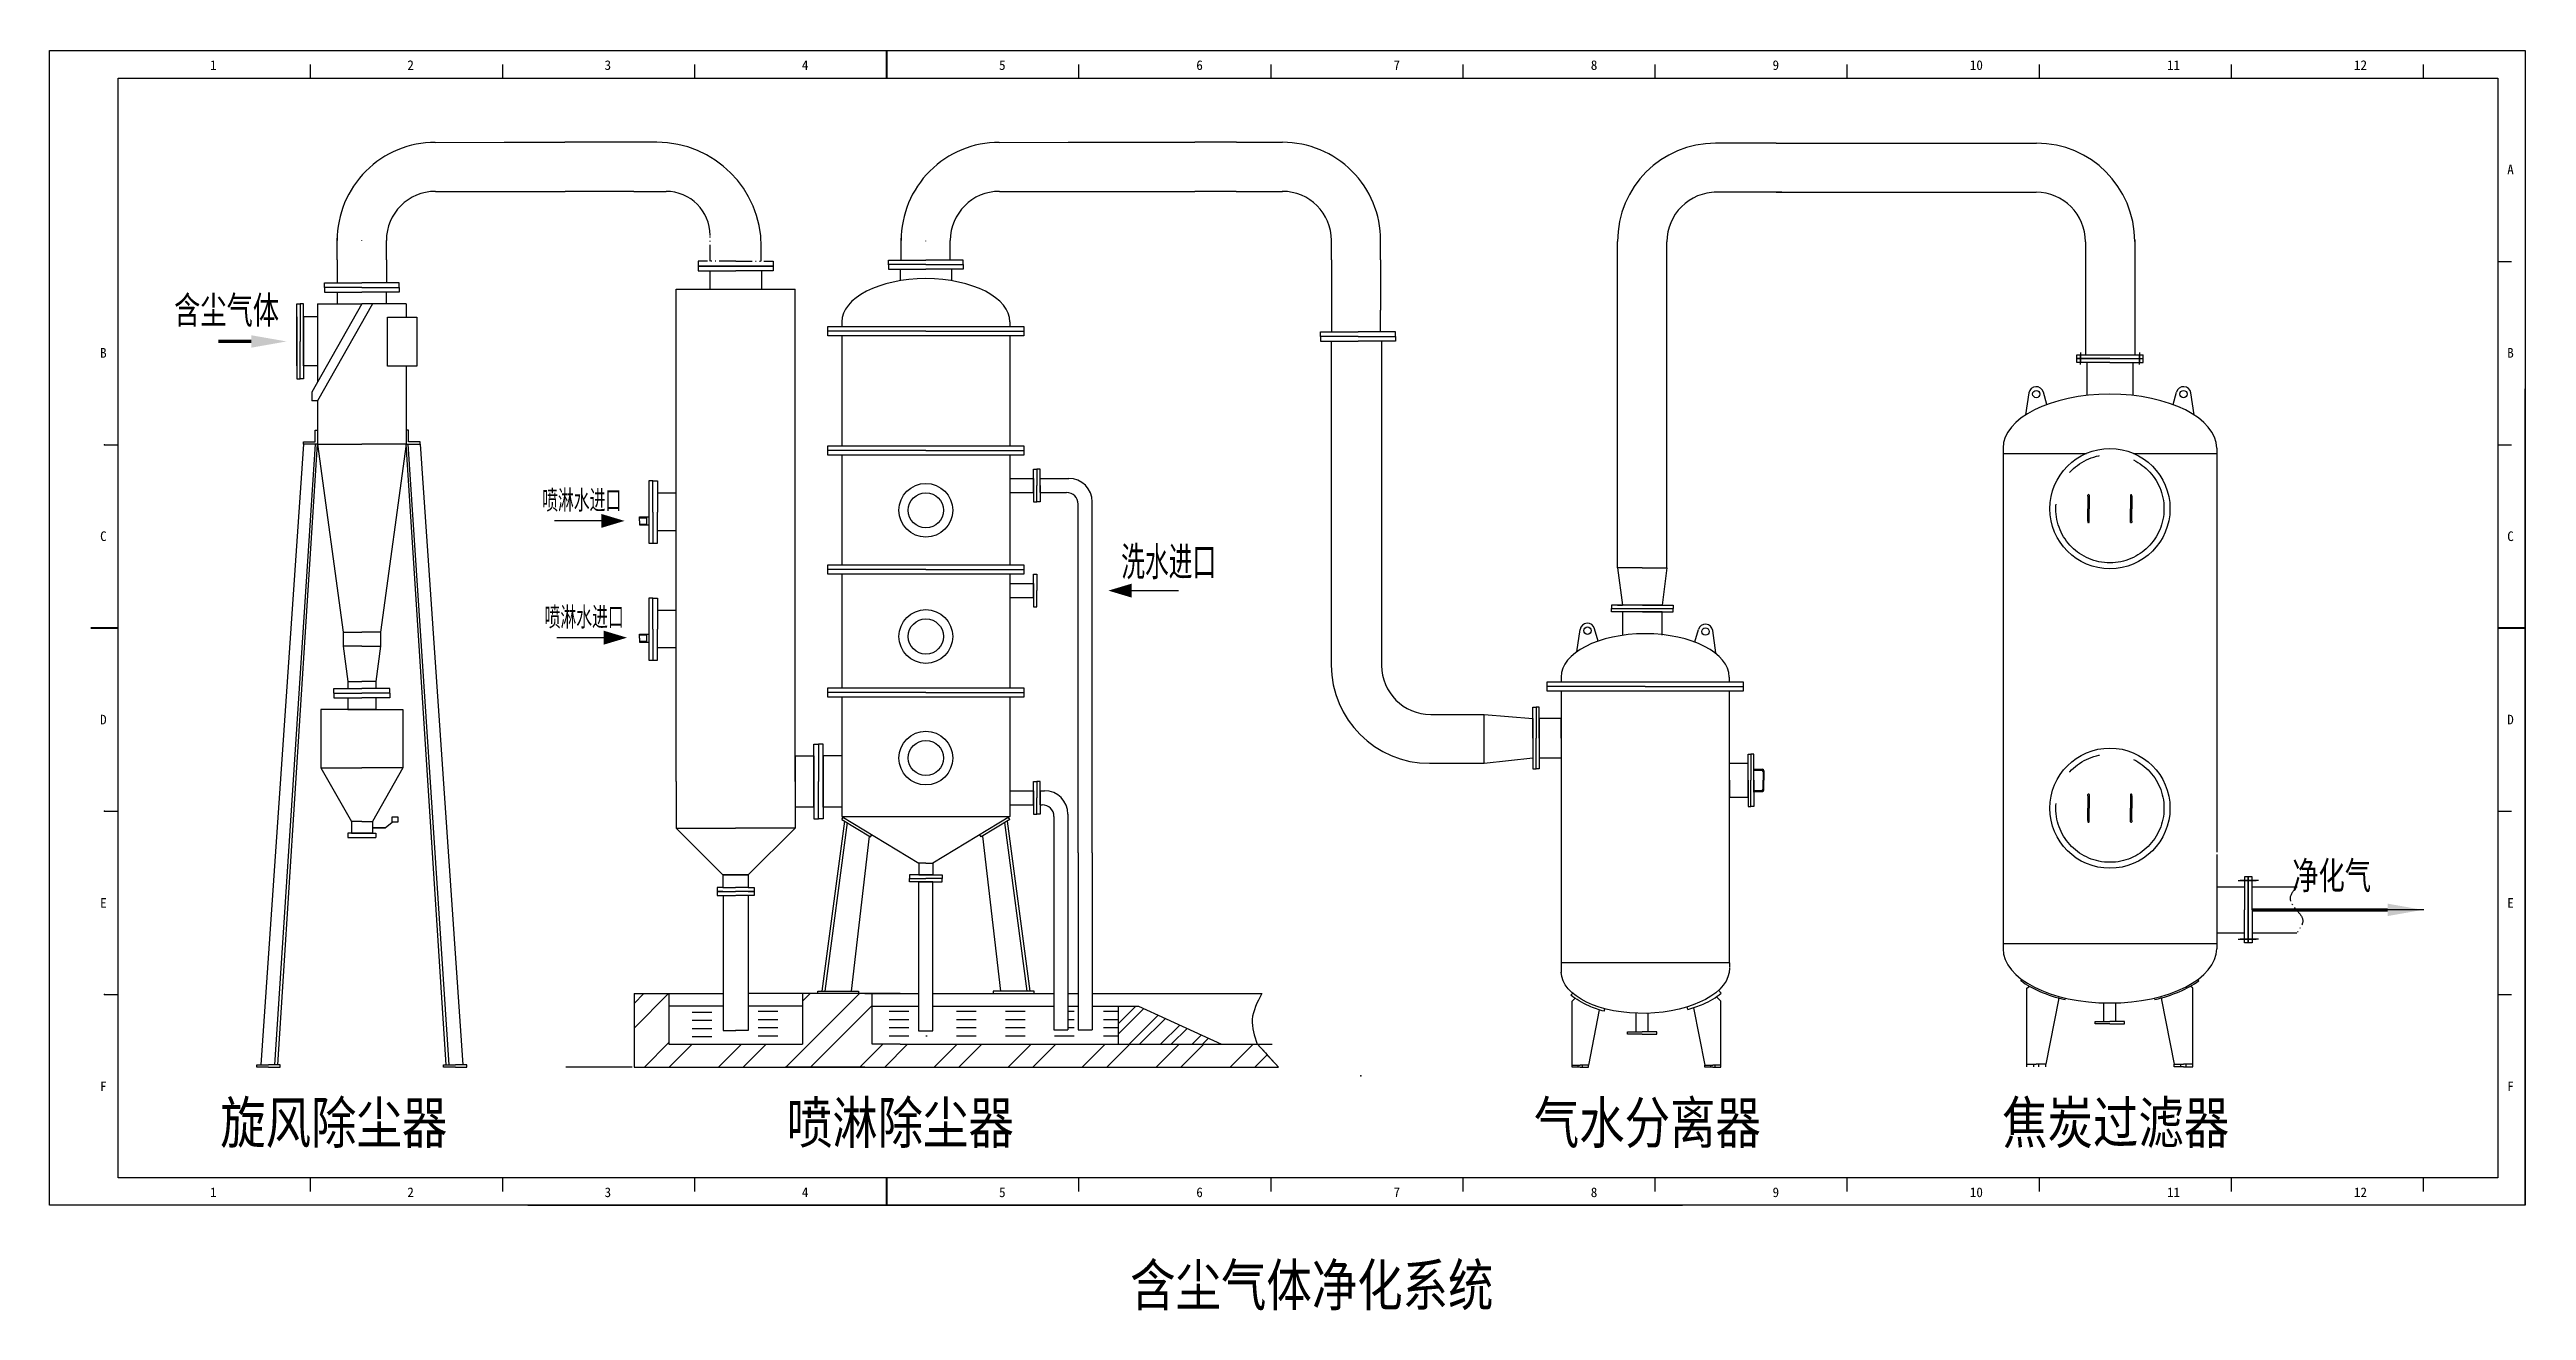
# Model space of a CAD drawing. Header units: millimetres. Extents: x 153 to 603, y -3 to 226.
import ezdxf

# ---------------------------------------------------------------- set-up
doc = ezdxf.new("R2010")
doc.units = ezdxf.units.MM
for name, pattern in [('1', [0]), ('CENTER', [50.8, 31.75, -6.35, 6.35, -6.35]), ('GBDIVIDE2X', [17, 10, -2, 0.5, -2, 0.5, -2]), ('GEN7', [13.75, 9.75, -1.5, 1, -1.5])]:
    doc.linetypes.add(name, pattern=pattern)
for name, color, linetype in [('2A', 7, 'GEN7'), ('CEN', 1, 'CENTER'), ('CON', 7, 'Continuous'), ('CONX', 1, 'Continuous'), ('DIM', 3, 'Continuous'), ('DIVIDE', 1, 'GBDIVIDE2X'), ('HATCH', 6, 'Continuous'), ('sb', 2, 'Continuous')]:
    doc.layers.add(name, color=color, linetype=linetype)
doc.styles.add('HZ', font='SIMHEI.TTF', dxfattribs={"width": 0.75})
doc.styles.add('QSDI', font='SimSun.ttf', dxfattribs={"width": 0.8})
doc.styles.add('USER1', font='gbenor.shx', dxfattribs={"bigfont": 'gbcbig.shx'})

msp = doc.modelspace()

# ---------------------------------------------------------------- texts
at = {"color": 1, "style": 'HZ', "width": 0.7}
msp.add_text('净化气', height=5, dxfattribs=at).set_placement((560.61, 73.51))
at = {"style": 'QSDI', "width": 0.8}
for s, p in [('旋风除尘器', (183.73, 27.28)), ('喷淋除尘器', (286.78, 27.28)), ('气水分离器', (422.65, 27.28)), ('焦炭过滤器', (507.83, 27.28)), ('含尘气体净化系统', (349.23, -2.27))]:
    msp.add_text(s, height=7.569, dxfattribs=at).set_placement(p)
at = {"layer": 'CEN', "char_height": 4, "attachment_point": 1, "style": 'USER1'}
for insert in [(242.27, 146.16), (242.72, 124.92)]:
    msp.add_mtext('喷淋水进口', dxfattribs=dict(at, insert=insert))
at = {"layer": 'CONX', "style": 'HZ', "width": 0.7}
msp.add_text('含尘气体', height=5, dxfattribs=at).set_placement((175.34, 176.34))
at = {"layer": 'DIVIDE', "ltscale": 0.3, "insert": (347.6, 135.89), "char_height": 6, "width": 21.5815, "attachment_point": 1, "style": 'USER1'}
msp.add_mtext('洗水进口', dxfattribs=at)

# ---------------------------------------------------------------- blocks, each defined once
blk = doc.blocks.new('2331')
for p, q in [((23054.39, -5527.28), (23054.39, -5317.28)), ((23054.39, -5317.28), (23504.7, -5317.28)), ((23101.82, -5319.78), (23101.82, -5322.28)), ((23136.76, -5319.78), (23136.76, -5322.28)), ((23171.7, -5319.78), (23171.7, -5322.28)), ((23241.57, -5319.78), (23241.57, -5322.28)), ((23276.51, -5319.78), (23276.51, -5322.28)), ((23311.45, -5319.78), (23311.45, -5322.28)), ((23346.39, -5319.78), (23346.39, -5322.28)), ((23381.32, -5319.78), (23381.32, -5322.28)), ((23416.26, -5319.78), (23416.26, -5322.28)), ((23451.2, -5319.78), (23451.2, -5322.28)), ((23486.14, -5319.78), (23486.14, -5322.28)), ((23504.7, -5317.28), (23504.7, -5527.28)), ((23066.89, -5522.28), (23066.89, -5322.28)), ((23066.89, -5322.28), (23499.7, -5322.28)), ((23499.7, -5322.28), (23499.7, -5522.28)), ((23499.7, -5355.61), (23502.2, -5355.61)), ((23504.7, -5527.28), (23504.7, -5378.78)), ((23064.39, -5388.95), (23066.89, -5388.95)), ((23499.7, -5388.95), (23502.2, -5388.95)), ((23064.39, -5455.61), (23066.89, -5455.61)), ((23499.7, -5455.61), (23502.2, -5455.61)), ((23064.39, -5488.95), (23066.89, -5488.95)), ((23499.7, -5488.95), (23502.2, -5488.95)), ((23499.7, -5522.28), (23066.89, -5522.28)), ((23101.82, -5522.28), (23101.82, -5524.78)), ((23136.76, -5522.28), (23136.76, -5524.78)), ((23171.7, -5522.28), (23171.7, -5524.78)), ((23241.57, -5522.28), (23241.57, -5524.78)), ((23276.51, -5522.28), (23276.51, -5524.78)), ((23311.45, -5522.28), (23311.45, -5524.78)), ((23346.39, -5522.28), (23346.39, -5524.78)), ((23381.32, -5522.28), (23381.32, -5524.78)), ((23416.26, -5522.28), (23416.26, -5524.78)), ((23451.2, -5522.28), (23451.2, -5524.78)), ((23486.14, -5522.28), (23486.14, -5524.78)), ((23504.7, -5527.28), (23054.39, -5527.28)), ((23141.39, -5527.28), (23351.39, -5527.28))]:
    blk.add_line(p, q)
for points, const_width in [([(23206.64, -5322.28), (23206.64, -5317.28)], 0.4), ([(23206.64, -5322.28), (23206.64, -5317.28)], 0.25), ([(23066.89, -5422.28), (23061.89, -5422.28)], 0.4), ([(23061.89, -5422.28), (23066.89, -5422.28)], 0.25), ([(23499.7, -5422.28), (23504.7, -5422.28)], 0.4), ([(23499.7, -5422.28), (23504.7, -5422.28)], 0.25), ([(23206.64, -5522.28), (23206.64, -5527.28)], 0.4), ([(23206.64, -5522.28), (23206.64, -5527.28)], 0.25)]:
    blk.add_lwpolyline(points, dxfattribs=dict(const_width=const_width))
for p in [(23064.39, -5388.95), (23064.39, -5422.28), (23064.39, -5455.61), (23064.39, -5488.95)]:
    blk.add_point(p)
at = {"style": 'QSDI'}
for s, p in [('1', (23083.59, -5320.79)), ('2', (23119.47, -5320.79)), ('3', (23155.34, -5320.79)), ('4', (23191.22, -5320.79)), ('5', (23227.09, -5320.79)), ('6', (23262.97, -5320.79)), ('7', (23298.84, -5320.79)), ('8', (23334.72, -5320.79)), ('9', (23367.78, -5320.79)), ('10', (23403.66, -5320.79)), ('11', (23439.53, -5320.79)), ('12', (23473.53, -5320.79)), ('A', (23501.41, -5339.77)), ('B', (23063.59, -5373.12)), ('B', (23501.41, -5373.12)), ('C', (23063.59, -5406.47)), ('C', (23501.41, -5406.47)), ('D', (23063.59, -5439.82)), ('D', (23501.41, -5439.82)), ('E', (23063.59, -5473.17)), ('E', (23501.41, -5473.17)), ('F', (23063.59, -5506.52)), ('F', (23501.41, -5506.52)), ('1', (23083.59, -5525.79)), ('2', (23119.47, -5525.79)), ('3', (23155.34, -5525.79)), ('4', (23191.22, -5525.79)), ('5', (23227.09, -5525.79)), ('6', (23262.97, -5525.79)), ('7', (23298.84, -5525.79)), ('8', (23334.72, -5525.79)), ('9', (23367.78, -5525.79)), ('10', (23403.66, -5525.79)), ('11', (23439.53, -5525.79)), ('12', (23473.53, -5525.79))]:
    blk.add_text(s, height=1.75, dxfattribs=at).set_placement(p)

# ---------------------------------------------------------------- hatches: boundary and pattern name
at = {"layer": 'HATCH'}
h = msp.add_hatch(dxfattribs=at)
h.set_pattern_fill('ANSI32', color=256, scale=0.425, style=0)
h.set_pattern_definition([(45, (165.908, 45.3805), (-2.86246, 2.86246), []), (45, (167.8164, 45.3805), (-2.86246, 2.86246), [])])
h.paths.add_polyline_path([(350.75, 52.27), (347.05, 52.27), (347.05, 45.38), (352.48, 45.38), (365.72, 45.38)])
h = msp.add_hatch(dxfattribs=at)
h.set_pattern_fill('ANSI32', color=256, style=0)
h.set_pattern_definition([(45, (-264.623, 109.546), (-6.73519, 6.73519), []), (45, (-260.132, 109.546), (-6.73519, 6.73519), [])])
h.paths.add_polyline_path([(372.37, 45.33), (312.07, 45.33), (312.07, 41.15), (376.23, 41.15)])

# ---------------------------------------------------------------- linework, layer by layer
at = {"layer": '2A', "color": 1}
for points in [[(195.8, 173.14), (195.8, 173.14), (189.4, 172.01), (189.4, 174.26)], [(584.35, 69.76), (584.35, 69.76), (577.95, 68.63), (577.95, 70.89)]]:
    msp.add_solid(points, dxfattribs=at)
at = {"layer": 'CEN', "color": 2, "linetype": '1'}
for p, q in [((466.75, 209.19), (514.1, 209.19)), ((466.73, 200.26), (514, 200.26)), ((523, 191.26), (523, 170.72)), ((531.95, 191.59), (531.95, 170.72)), ((521.41, 170.72), (533.46, 170.72)), ((521.41, 170.03), (521.41, 170.72)), ((522.08, 171.1), (522.08, 169.38)), ((522.08, 168.96), (522.08, 170.68)), ((532.79, 171.1), (532.79, 169.38)), ((532.79, 168.96), (532.79, 170.68)), ((533.46, 170.03), (533.46, 170.72))]:
    msp.add_line(p, q, dxfattribs=at)
at = {"layer": 'CEN', "color": 2}
for p, q in [((312.07, 191.36), (312.07, 191.41)), ((550.76, 75.12), (554.05, 75.12)), ((550.76, 75.12), (554.05, 75.12)), ((554.44, 75.12), (551.15, 75.12)), ((554.44, 75.12), (551.15, 75.12)), ((553.37, 69.76), (558.81, 69.76)), ((550.76, 64.41), (554.05, 64.41)), ((550.76, 64.41), (554.05, 64.41)), ((554.44, 64.41), (551.15, 64.41)), ((554.44, 64.41), (551.15, 64.41))]:
    msp.add_line(p, q, dxfattribs=at)
for centre in [(527.43, 142.72), (527.43, 88.25)]:
    msp.add_circle(centre, 9.84, dxfattribs=at)
at = {"layer": 'CEN', "color": 2, "linetype": '1'}
for centre, radius in [((514.1, 191.34), 17.85), ((514, 191.26), 9)]:
    msp.add_arc(centre, radius, 0, 90, dxfattribs=at)
at = {"layer": 'CON', "color": 2}
for p, q in [((307.57, 187.91), (307.57, 191.4)), ((270.68, 186.86), (270.68, 186.01)), ((277.48, 186.86), (270.68, 186.86)), ((270.68, 186.86), (277.48, 186.86)), ((270.68, 186.01), (277.48, 186.01)), ((272.8, 186.01), (272.8, 182.61)), ((277.48, 186.86), (284.28, 186.86)), ((284.28, 186.86), (277.48, 186.86)), ((284.28, 186.01), (277.48, 186.01)), ((282.15, 186.01), (282.15, 182.62)), ((284.28, 186.86), (284.28, 186.01)), ((305.26, 187.06), (305.26, 187.91)), ((312.06, 187.15), (305.26, 187.15)), ((312.06, 187.15), (305.26, 187.15)), ((305.27, 187.15), (305.27, 186.3)), ((312.07, 187.15), (305.27, 187.15)), ((305.27, 186.3), (312.07, 186.3)), ((307.39, 186.3), (307.39, 184.18)), ((312.06, 187.15), (318.86, 187.15)), ((312.06, 187.15), (318.86, 187.15)), ((312.07, 187.15), (318.87, 187.15)), ((318.87, 186.3), (312.07, 186.3)), ((316.74, 186.3), (316.74, 184.18)), ((318.86, 187.06), (318.86, 187.91)), ((318.87, 187.15), (318.87, 186.3)), ((266.67, 93.12), (266.67, 182.62)), ((266.67, 182.62), (288.27, 182.62)), ((288.27, 93.12), (288.27, 182.62)), ((294.22, 175.85), (312.07, 175.85)), ((294.22, 174.15), (294.22, 175.85)), ((296.77, 176.7), (296.77, 175.85)), ((312.07, 175.85), (329.92, 175.85)), ((327.37, 176.7), (327.37, 175.85)), ((329.92, 175.85), (329.92, 174.15)), ((312.07, 175), (294.22, 175)), ((329.92, 174.15), (294.22, 174.15)), ((296.77, 174.15), (296.77, 154.17)), ((312.07, 175), (329.92, 175)), ((327.37, 174.15), (327.37, 154.17)), ((523.24, 169.34), (523.24, 163.31)), ((531.62, 169.34), (531.62, 163.31)), ((512.13, 159.82), (512.72, 163.77)), ((515.96, 161.7), (515.33, 163.93)), ((538.91, 161.7), (539.53, 163.93)), ((542.73, 159.82), (542.14, 163.77)), ((294.22, 152.47), (294.22, 154.17)), ((294.22, 154.17), (312.07, 154.17)), ((312.07, 153.32), (294.22, 153.32)), ((296.77, 155.02), (296.77, 154.17)), ((312.07, 154.17), (329.92, 154.17)), ((312.07, 153.32), (329.92, 153.32)), ((327.37, 155.02), (327.37, 154.17)), ((329.92, 154.17), (329.92, 152.47)), ((508, 153.74), (508, 74.24)), ((546.86, 153.74), (546.86, 80.26)), ((329.92, 152.47), (294.22, 152.47)), ((296.77, 152.47), (296.77, 132.5)), ((327.37, 152.47), (327.37, 132.5)), ((508, 152.78), (523.16, 152.78)), ((531.71, 152.78), (546.86, 152.78)), ((261.71, 147.76), (261.71, 136.48)), ((262.39, 147.76), (261.71, 147.76)), ((262.39, 142.12), (262.39, 147.76)), ((262.39, 147.76), (263.24, 147.76)), ((263.24, 147.76), (263.24, 142.12)), ((266.67, 145.53), (263.24, 145.53)), ((523.44, 144.98), (523.44, 145.21)), ((523.44, 144.98), (523.44, 142.72)), ((523.67, 145.21), (523.67, 142.72)), ((531.19, 145.21), (531.19, 142.72)), ((531.42, 144.98), (531.42, 145.21)), ((531.42, 144.98), (531.42, 142.72)), ((260, 141.22), (261.71, 141.22)), ((260, 140.5), (260, 141.22)), ((260, 140.5), (260, 139.77)), ((260, 139.77), (261.71, 139.77)), ((261.24, 141.22), (261.24, 139.77)), ((262.39, 142.12), (262.39, 136.47)), ((263.24, 136.47), (263.24, 142.12)), ((523.44, 140.47), (523.44, 142.72)), ((523.44, 140.47), (523.44, 140.24)), ((523.67, 140.24), (523.67, 142.72)), ((531.19, 140.24), (531.19, 142.72)), ((531.42, 140.47), (531.42, 142.72)), ((531.42, 140.47), (531.42, 140.24)), ((261.71, 136.48), (262.39, 136.47)), ((262.39, 136.47), (263.24, 136.47)), ((266.67, 138.71), (263.24, 138.71)), ((294.22, 130.8), (294.22, 132.5)), ((294.22, 132.5), (312.07, 132.5)), ((312.07, 131.65), (294.22, 131.65)), ((329.92, 130.8), (294.22, 130.8)), ((296.77, 133.35), (296.77, 132.5)), ((296.77, 130.8), (296.77, 110.82)), ((312.07, 132.5), (329.92, 132.5)), ((312.07, 131.65), (329.92, 131.65)), ((327.37, 133.35), (327.37, 132.5)), ((327.37, 130.8), (327.37, 110.82)), ((329.92, 132.5), (329.92, 130.8)), ((331.62, 127.82), (331.62, 130.8)), ((331.62, 130.8), (332.26, 130.8)), ((332.26, 130.8), (332.26, 127.82)), ((332.26, 130.8), (332.26, 127.82)), ((261.71, 126.46), (261.71, 115.18)), ((262.39, 126.46), (261.71, 126.46)), ((262.39, 120.82), (262.39, 126.46)), ((262.39, 126.46), (263.24, 126.46)), ((263.24, 126.46), (263.24, 120.82)), ((327.37, 129.1), (331.62, 129.1)), ((327.37, 126.55), (331.62, 126.55)), ((331.62, 129.1), (331.62, 127.82)), ((331.62, 127.82), (331.62, 124.85)), ((331.62, 126.55), (331.62, 127.82)), ((332.26, 124.85), (332.26, 127.82)), ((332.26, 124.85), (332.26, 127.82)), ((266.67, 124.23), (263.24, 124.23)), ((296.77, 124.77), (296.77, 123.92)), ((296.77, 122.22), (296.77, 110.13)), ((331.62, 124.85), (332.26, 124.85)), ((260, 119.92), (261.71, 119.92)), ((260, 119.2), (260, 119.92)), ((260, 119.2), (260, 118.47)), ((260, 118.47), (261.71, 118.47)), ((261.24, 119.92), (261.24, 118.47)), ((262.39, 120.82), (262.39, 115.17)), ((263.24, 115.17), (263.24, 120.82)), ((266.67, 117.41), (263.24, 117.41)), ((261.71, 115.18), (262.39, 115.17)), ((262.39, 115.17), (263.24, 115.17)), ((294.22, 110.13), (312.07, 110.13)), ((294.22, 108.43), (294.22, 110.13)), ((312.07, 109.28), (294.22, 109.28)), ((329.92, 108.43), (294.22, 108.43)), ((296.77, 110.98), (296.77, 110.13)), ((296.77, 108.43), (296.77, 99.84)), ((312.07, 110.13), (329.92, 110.13)), ((312.07, 109.28), (329.92, 109.28)), ((327.37, 110.98), (327.37, 110.13)), ((327.37, 110.82), (327.37, 110.13)), ((327.37, 108.43), (327.37, 86.74)), ((329.92, 110.13), (329.92, 108.43)), ((291.67, 93.12), (291.67, 99.92)), ((291.67, 99.92), (292.52, 99.92)), ((292.52, 99.92), (292.52, 93.12)), ((292.52, 99.92), (292.52, 93.12)), ((293.37, 99.92), (292.52, 99.92)), ((293.37, 93.12), (293.37, 99.92)), ((296.77, 99.84), (296.77, 86.74)), ((291.67, 97.73), (288.27, 97.73)), ((288.27, 97.73), (288.27, 88.47)), ((291.67, 97.79), (291.67, 93.12)), ((293.37, 97.79), (293.37, 93.12)), ((296.77, 97.79), (293.37, 97.79)), ((266.67, 93.12), (266.67, 84.62)), ((288.27, 93.12), (288.27, 84.62)), ((291.67, 93.12), (291.67, 86.32)), ((291.67, 88.44), (291.67, 93.12)), ((292.52, 86.32), (292.52, 93.12)), ((292.52, 86.32), (292.52, 93.12)), ((293.37, 88.44), (293.37, 93.12)), ((293.37, 93.12), (293.37, 86.32)), ((327.37, 91.42), (331.62, 91.42)), ((523.44, 90.51), (523.44, 90.74)), ((523.44, 90.51), (523.44, 88.25)), ((523.67, 90.74), (523.67, 88.25)), ((531.19, 90.74), (531.19, 88.25)), ((531.42, 90.51), (531.42, 90.74)), ((531.42, 90.51), (531.42, 88.25)), ((288.27, 88.47), (291.67, 88.47)), ((291.67, 86.32), (292.52, 86.32)), ((293.37, 86.32), (292.52, 86.32)), ((297.25, 85.88), (293.13, 55)), ((296.77, 88.44), (293.37, 88.44)), ((297.78, 85.63), (293.69, 54.97)), ((296.77, 86.74), (310.79, 78.24)), ((296.77, 86.74), (327.37, 86.74)), ((296.81, 86.22), (297.03, 86.57)), ((296.81, 86.22), (302.03, 83.06)), ((327.37, 86.74), (313.34, 78.24)), ((327.33, 86.22), (322.11, 83.06)), ((326.36, 85.63), (330.45, 54.97)), ((326.88, 85.88), (331, 55)), ((327.33, 86.22), (327.11, 86.57)), ((327.33, 86.22), (327.11, 86.57)), ((327.37, 88.87), (331.62, 88.87)), ((523.44, 86), (523.44, 88.25)), ((523.44, 86), (523.44, 85.77)), ((523.67, 85.77), (523.67, 88.25)), ((531.19, 85.77), (531.19, 88.25)), ((531.42, 86), (531.42, 88.25)), ((531.42, 86), (531.42, 85.77)), ((266.67, 84.62), (277.47, 84.62)), ((266.67, 84.62), (275.17, 76.12)), ((288.27, 84.62), (277.47, 84.62)), ((288.27, 84.62), (279.77, 76.12)), ((301.76, 83.14), (298.48, 55)), ((302.03, 83.06), (302.25, 83.42)), ((322.11, 83.06), (321.89, 83.42)), ((322.11, 83.06), (321.89, 83.42)), ((322.38, 83.14), (325.66, 55)), ((310.79, 78.24), (310.79, 76.12)), ((312.07, 78.24), (310.79, 78.24)), ((312.07, 78.24), (313.34, 78.24)), ((313.34, 78.24), (313.34, 76.12)), ((546.86, 79.81), (546.86, 62.7)), ((275.17, 73.8), (274.1, 73.8)), ((274.1, 73.8), (274.1, 73.07)), ((274.1, 73.07), (277.45, 73.07)), ((275.17, 73.07), (274.1, 73.07)), ((274.1, 73.07), (274.1, 72.35)), ((274.1, 72.35), (277.45, 72.35)), ((275.17, 76.12), (275.17, 73.8)), ((275.17, 76.12), (277.47, 76.12)), ((275.17, 76.12), (277.47, 76.12)), ((275.17, 73.8), (277.47, 73.8)), ((275.17, 73.07), (277.47, 73.07)), ((275.19, 72.35), (275.19, 47.8)), ((279.77, 76.12), (277.47, 76.12)), ((279.77, 73.8), (277.47, 73.8)), ((279.77, 73.07), (277.47, 73.07)), ((280.84, 73.07), (277.49, 73.07)), ((280.84, 72.35), (277.49, 72.35)), ((279.75, 72.35), (279.75, 47.8)), ((279.77, 76.12), (279.77, 73.8)), ((279.77, 73.8), (280.84, 73.8)), ((279.77, 73.07), (280.84, 73.07)), ((280.84, 73.8), (280.84, 73.07)), ((280.84, 73.07), (280.84, 72.35)), ((309.09, 76.12), (309.09, 75.48)), ((312.07, 76.12), (309.09, 76.12)), ((309.09, 74.84), (309.09, 75.48)), ((309.09, 75.48), (312.07, 75.48)), ((309.09, 75.48), (312.07, 75.48)), ((312.07, 74.84), (309.09, 74.84)), ((310.75, 74.84), (310.75, 47.78)), ((310.79, 76.12), (312.07, 76.12)), ((310.79, 74.84), (312.07, 74.84)), ((313.34, 76.12), (312.07, 76.12)), ((312.07, 76.12), (315.04, 76.12)), ((315.04, 75.48), (312.07, 75.48)), ((315.04, 75.48), (312.07, 75.48)), ((312.07, 74.84), (315.04, 74.84)), ((313.34, 74.84), (312.07, 74.84)), ((313.32, 47.78), (313.32, 74.84)), ((315.04, 76.12), (315.04, 75.48)), ((315.04, 74.84), (315.04, 75.48)), ((508, 74.24), (508, 65.28)), ((546.86, 74.24), (546.86, 65.28)), ((546.86, 73.95), (551.91, 73.95)), ((551.91, 75.78), (551.91, 69.76)), ((551.91, 75.78), (551.91, 69.76)), ((552.6, 75.78), (551.91, 75.78)), ((552.6, 75.78), (551.91, 75.78)), ((552.6, 75.78), (552.6, 69.76)), ((552.6, 69.76), (552.6, 75.78)), ((552.6, 69.76), (552.6, 75.78)), ((552.6, 69.76), (552.6, 75.78)), ((552.6, 69.76), (552.6, 75.78)), ((552.6, 69.76), (552.6, 75.78)), ((552.6, 69.76), (552.6, 75.78)), ((552.6, 69.76), (552.6, 75.78)), ((552.6, 69.76), (552.6, 75.78)), ((551.91, 63.74), (551.91, 69.76)), ((551.91, 63.74), (551.91, 69.76)), ((552.6, 63.74), (552.6, 69.76)), ((552.6, 69.76), (552.6, 63.74)), ((552.6, 69.76), (552.6, 63.74)), ((552.6, 69.76), (552.6, 63.74)), ((552.6, 69.76), (552.6, 63.74)), ((552.6, 69.76), (552.6, 63.74)), ((552.6, 69.76), (552.6, 63.74)), ((552.6, 69.76), (552.6, 63.74)), ((552.6, 69.76), (552.6, 63.74)), ((508, 65.28), (508, 62.7)), ((508, 63.66), (546.86, 63.66)), ((546.86, 65.57), (551.91, 65.57)), ((546.86, 65.28), (546.86, 62.7)), ((552.6, 63.74), (551.91, 63.74)), ((552.6, 63.74), (551.91, 63.74)), ((292.4, 54.52), (292.4, 54.97)), ((292.4, 54.97), (299.8, 54.97)), ((299.8, 54.97), (299.8, 54.52)), ((324.34, 54.97), (324.34, 54.52)), ((331.74, 54.97), (324.34, 54.97)), ((331.74, 54.52), (331.74, 54.97)), ((511.24, 56.88), (511.42, 57.11)), ((512.32, 55.53), (512.78, 55.89)), ((512.32, 41.67), (512.32, 55.53)), ((542.54, 55.53), (542.08, 55.89)), ((542.54, 41.67), (542.54, 55.53)), ((543.62, 56.88), (543.44, 57.11)), ((518.06, 53.37), (515.77, 41.67)), ((518.06, 53.75), (518.06, 53.37)), ((519.27, 53.44), (519.36, 53.73)), ((526.34, 49.47), (526.34, 52.84)), ((528.52, 49.47), (528.52, 52.84)), ((535.59, 53.44), (535.51, 53.73)), ((536.8, 53.75), (536.8, 53.37)), ((536.8, 53.37), (539.1, 41.67)), ((275.19, 47.8), (277.48, 47.8)), ((279.75, 47.8), (277.46, 47.8)), ((310.75, 47.78), (313.32, 47.78)), ((524.75, 49.01), (524.75, 49.47)), ((524.75, 49.47), (527.43, 49.47)), ((527.43, 49.01), (524.75, 49.01)), ((530.11, 49.47), (527.43, 49.47)), ((527.43, 49.01), (530.11, 49.01)), ((530.11, 49.01), (530.11, 49.47)), ((512.32, 41.24), (512.32, 41.67)), ((512.32, 41.67), (514.04, 41.67)), ((513.59, 41.24), (513.59, 41.67)), ((515.77, 41.67), (514.04, 41.67)), ((514.5, 41.24), (514.5, 41.67)), ((515.77, 41.24), (515.77, 41.67)), ((539.1, 41.67), (540.82, 41.67)), ((539.1, 41.24), (539.1, 41.67)), ((539.1, 41.67), (540.82, 41.67)), ((539.1, 41.24), (539.1, 41.67)), ((540.82, 41.24), (539.1, 41.24)), ((540.36, 41.24), (540.36, 41.67)), ((540.36, 41.24), (540.36, 41.67)), ((542.54, 41.67), (540.82, 41.67)), ((542.54, 41.67), (540.82, 41.67)), ((540.82, 41.24), (542.54, 41.24)), ((541.28, 41.24), (541.28, 41.67)), ((541.28, 41.24), (541.28, 41.67)), ((542.54, 41.24), (542.54, 41.67)), ((542.54, 41.24), (542.54, 41.67))]:
    msp.add_line(p, q, dxfattribs=at)
at = {"layer": 'CON', "color": 2, "linetype": '1'}
for p, q in [((202.69, 182.93), (202.69, 183.78)), ((209.49, 182.93), (202.69, 182.93)), ((202.69, 182.93), (202.69, 182.08)), ((209.49, 182.93), (202.69, 182.93)), ((202.69, 182.08), (209.49, 182.08)), ((205.03, 179.95), (205.03, 182.08)), ((209.49, 182.93), (216.29, 182.93)), ((209.49, 182.93), (216.29, 182.93)), ((216.29, 182.08), (209.49, 182.08)), ((213.95, 179.95), (213.95, 182.08)), ((216.29, 182.93), (216.29, 183.78)), ((216.29, 182.93), (216.29, 182.08)), ((198.27, 179.95), (198.27, 173.15)), ((198.27, 179.95), (198.27, 173.15)), ((198.86, 179.95), (198.27, 179.95)), ((198.86, 173.15), (198.86, 179.95)), ((198.86, 177.61), (198.86, 173.15)), ((201.41, 177.61), (198.86, 177.61)), ((209.49, 179.95), (200.38, 163.92)), ((211.44, 179.95), (201.41, 162.31)), ((201.41, 179.95), (201.41, 165.75)), ((201.41, 179.95), (209.49, 179.95)), ((217.56, 179.95), (209.49, 179.95)), ((217.56, 179.95), (217.56, 177.57)), ((198.27, 166.35), (198.27, 173.15)), ((198.27, 166.35), (198.27, 173.15)), ((198.86, 168.69), (198.86, 173.15)), ((198.86, 173.15), (198.86, 166.35)), ((201.41, 168.69), (198.86, 168.69)), ((217.56, 168.67), (217.56, 154.45)), ((521.41, 170.03), (533.46, 170.03)), ((527.43, 170.03), (521.41, 170.03)), ((521.41, 169.34), (521.41, 170.03)), ((527.43, 169.34), (521.41, 169.34)), ((527.43, 170.03), (533.46, 170.03)), ((527.43, 169.34), (533.46, 169.34)), ((533.46, 169.34), (533.46, 170.03)), ((198.86, 166.35), (198.27, 166.35)), ((200.38, 163.92), (200.38, 162.31)), ((201.41, 162.31), (200.38, 162.31)), ((201.41, 162.31), (201.41, 161.91)), ((201.41, 161.91), (201.41, 154.45)), ((198.86, 154.45), (198.86, 154.88)), ((198.86, 154.88), (200.99, 154.88)), ((198.86, 154.88), (200.99, 154.88)), ((198.86, 154.45), (198.86, 154.88)), ((201.41, 154.45), (198.86, 154.45)), ((201.41, 154.45), (198.86, 154.45)), ((200.99, 154.88), (200.99, 157)), ((200.99, 157), (201.41, 157)), ((200.99, 157), (201.41, 157)), ((200.99, 154.88), (200.99, 157)), ((201.41, 154.45), (206.09, 120.24)), ((201.41, 154.45), (209.49, 154.45)), ((217.56, 154.45), (209.49, 154.45)), ((217.56, 154.45), (212.89, 120.24)), ((217.99, 157), (217.56, 157)), ((217.99, 157), (217.56, 157)), ((217.56, 154.45), (220.11, 154.45)), ((217.56, 154.45), (220.11, 154.45)), ((217.56, 154.45), (220.11, 154.45)), ((217.56, 154.45), (220.11, 154.45)), ((217.99, 154.88), (217.99, 157)), ((217.99, 154.88), (217.99, 157)), ((220.11, 154.88), (217.99, 154.88)), ((220.11, 154.88), (217.99, 154.88)), ((220.11, 154.88), (217.99, 154.88)), ((220.11, 154.88), (217.99, 154.88)), ((220.11, 154.45), (220.11, 154.88)), ((220.11, 154.45), (220.11, 154.88)), ((220.11, 154.45), (220.11, 154.88)), ((220.11, 154.45), (220.11, 154.88)), ((438.8, 125.17), (436.78, 125.17)), ((436.78, 125.17), (436.78, 124.57)), ((436.78, 124.57), (442.4, 124.57)), ((436.78, 124.57), (442.4, 124.57)), ((436.78, 123.97), (436.78, 124.57)), ((442.4, 123.97), (436.78, 123.97)), ((437.87, 125.17), (438.8, 125.17)), ((437.87, 125.17), (438.8, 125.17)), ((446, 125.18), (438.8, 125.17)), ((438.8, 123.97), (438.8, 119.79)), ((446, 123.97), (438.8, 123.97)), ((442.4, 125.17), (448.01, 125.18)), ((442.4, 124.57), (448.01, 124.57)), ((442.4, 123.97), (448.01, 123.97)), ((446, 119.72), (446, 123.97)), ((448.01, 125.18), (448.01, 124.58)), ((448.01, 123.97), (448.01, 124.57)), ((206.09, 120.24), (206.09, 117.69)), ((206.09, 120.24), (209.49, 120.24)), ((206.09, 117.69), (206.94, 111.31)), ((209.49, 117.69), (206.09, 117.69)), ((212.89, 120.24), (209.49, 120.24)), ((209.49, 117.69), (212.89, 117.69)), ((212.89, 117.69), (212.04, 111.31)), ((212.89, 120.24), (212.89, 117.69)), ((430.49, 116.71), (431.09, 120.73)), ((434.33, 118.63), (433.7, 120.9)), ((451.91, 118.49), (452.58, 120.75)), ((455.73, 116.51), (455.19, 120.54)), ((204.39, 110.04), (209.49, 110.04)), ((204.39, 109.19), (204.39, 110.04)), ((204.39, 109.19), (209.49, 109.19)), ((204.39, 109.19), (209.49, 109.19)), ((204.39, 109.19), (204.39, 108.34)), ((204.39, 108.34), (209.49, 108.34)), ((206.94, 111.31), (206.94, 110.04)), ((206.94, 111.31), (209.49, 111.31)), ((206.94, 108.34), (206.94, 106.21)), ((212.04, 111.31), (209.49, 111.31)), ((214.59, 110.04), (209.49, 110.04)), ((214.59, 109.19), (209.49, 109.19)), ((214.59, 109.19), (209.49, 109.19)), ((214.59, 108.34), (209.49, 108.34)), ((212.04, 111.31), (212.04, 110.04)), ((212.04, 108.34), (212.04, 106.21)), ((214.59, 109.19), (214.59, 110.04)), ((214.59, 109.19), (214.59, 108.34)), ((425.05, 111.26), (442.9, 111.26)), ((425.05, 109.56), (425.05, 111.26)), ((442.9, 110.41), (425.05, 110.41)), ((460.75, 109.56), (425.05, 109.56)), ((427.6, 112.11), (427.6, 111.26)), ((427.64, 109.56), (427.64, 59.07)), ((442.9, 111.26), (460.75, 111.26)), ((442.9, 110.41), (460.75, 110.41)), ((458.2, 112.11), (458.2, 111.26)), ((458.22, 60.15), (458.22, 109.56)), ((460.75, 111.26), (460.75, 109.56)), ((202.05, 106.21), (202.05, 95.59)), ((209.49, 106.21), (202.05, 106.21)), ((206.94, 106.21), (209.49, 106.21)), ((212.04, 106.21), (209.49, 106.21)), ((209.49, 106.21), (216.93, 106.21)), ((216.93, 106.21), (216.93, 95.59)), ((422.45, 100.99), (422.45, 106.61)), ((422.45, 106.61), (423.05, 106.61)), ((422.45, 104.59), (422.45, 97.39)), ((423.05, 106.61), (423.05, 100.99)), ((423.05, 106.61), (423.05, 100.99)), ((423.64, 106.61), (423.05, 106.61)), ((423.64, 100.99), (423.64, 106.61)), ((423.64, 104.59), (423.64, 97.39)), ((427.64, 104.59), (423.64, 104.59)), ((427.64, 100.99), (427.64, 104.59)), ((422.45, 100.99), (422.45, 95.38)), ((423.05, 95.38), (423.05, 100.99)), ((423.05, 95.38), (423.05, 100.99)), ((423.64, 100.99), (423.64, 95.38)), ((202.05, 95.59), (207.58, 85.81)), ((202.05, 95.59), (209.49, 95.59)), ((216.93, 95.59), (209.49, 95.59)), ((216.93, 95.59), (211.4, 85.81)), ((422.45, 95.38), (423.05, 95.38)), ((423.64, 95.38), (423.05, 95.38)), ((423.64, 97.39), (427.64, 97.39)), ((461.62, 96.38), (458.22, 96.38)), ((461.62, 93.32), (461.62, 98.09)), ((461.62, 98.09), (462.13, 98.09)), ((461.62, 90.26), (461.62, 96.38)), ((462.13, 98.09), (462.13, 93.32)), ((462.13, 98.09), (462.13, 93.32)), ((462.64, 98.09), (462.13, 98.09)), ((462.64, 93.32), (462.64, 98.09)), ((462.64, 91.18), (462.64, 95.46)), ((462.64, 95.33), (464.24, 95.33)), ((462.64, 95.17), (464.08, 95.17)), ((464.35, 94.9), (464.35, 93.32)), ((464.51, 95.06), (464.51, 93.32)), ((458.22, 93.32), (458.22, 90.26)), ((458.22, 90.26), (461.62, 90.26)), ((461.62, 93.32), (461.62, 88.55)), ((462.13, 88.55), (462.13, 93.32)), ((462.13, 88.55), (462.13, 93.32)), ((462.64, 93.32), (462.64, 88.55)), ((462.64, 91.47), (464.08, 91.47)), ((462.64, 91.31), (464.24, 91.31)), ((464.35, 91.74), (464.35, 93.32)), ((464.51, 91.58), (464.51, 93.32)), ((207.58, 85.81), (207.58, 83.69)), ((209.49, 85.81), (207.58, 85.81)), ((209.49, 85.81), (211.4, 85.81)), ((211.4, 85.81), (211.4, 83.69)), ((461.62, 88.55), (462.13, 88.55)), ((462.64, 88.55), (462.13, 88.55)), ((206.94, 83.69), (206.94, 82.92)), ((209.49, 83.69), (206.94, 83.69)), ((207.58, 83.69), (209.49, 83.69)), ((211.4, 83.69), (209.49, 83.69)), ((209.49, 83.69), (212.04, 83.69)), ((213.74, 84.68), (211.44, 84.68)), ((212.04, 83.69), (212.04, 82.92)), ((458.22, 60.15), (427.64, 60.15)), ((427.64, 59.07), (427.64, 58.38)), ((458.22, 60.15), (458.22, 59.3)), ((429.41, 54.25), (429.73, 54.61)), ((456.72, 54.58), (456.24, 55.14)), ((429.65, 53.15), (430.16, 53.68)), ((429.65, 52.6), (429.65, 53.15)), ((429.65, 41.51), (429.65, 52.6)), ((434.55, 51.59), (432.57, 41.51)), ((435.46, 51.32), (435.58, 51.78)), ((441.28, 47.58), (441.28, 50.96)), ((443.46, 47.58), (443.46, 50.96)), ((450.67, 51.66), (450.55, 52.11)), ((451.72, 51.97), (453.77, 41.51)), ((456.69, 53.15), (455.9, 53.96)), ((456.69, 52.6), (456.69, 53.15)), ((456.69, 41.51), (456.69, 52.6)), ((439.69, 47.13), (439.69, 47.58)), ((439.69, 47.58), (442.37, 47.58)), ((442.37, 47.13), (439.69, 47.13)), ((445.05, 47.58), (442.37, 47.58)), ((442.37, 47.13), (445.05, 47.13)), ((445.05, 47.13), (445.05, 47.58)), ((429.65, 41.15), (429.65, 41.51)), ((429.65, 41.51), (431.11, 41.51)), ((431.11, 41.15), (429.65, 41.15)), ((430.72, 41.15), (430.72, 41.51)), ((432.57, 41.51), (431.11, 41.51)), ((431.11, 41.15), (432.57, 41.15)), ((431.5, 41.15), (431.5, 41.51)), ((432.57, 41.15), (432.57, 41.51)), ((453.77, 41.51), (455.23, 41.51)), ((453.77, 41.15), (453.77, 41.51)), ((455.23, 41.15), (453.77, 41.15)), ((454.84, 41.15), (454.84, 41.51)), ((456.69, 41.51), (455.23, 41.51)), ((455.23, 41.15), (456.69, 41.15)), ((455.62, 41.15), (455.62, 41.51)), ((456.69, 41.15), (456.69, 41.51))]:
    msp.add_line(p, q, dxfattribs=at)
at = {"layer": 'CON', "color": 2, "linetype": 'ByBlock'}
for p, q in [((331.62, 146.95), (331.62, 149.92)), ((331.62, 149.92), (332.26, 149.92)), ((332.26, 149.92), (332.26, 146.95)), ((327.37, 148.22), (331.62, 148.22)), ((327.37, 145.67), (331.62, 145.67)), ((331.62, 148.22), (331.62, 146.95)), ((331.62, 146.95), (331.62, 143.97)), ((331.62, 145.67), (331.62, 146.95)), ((332.26, 143.97), (332.26, 146.95)), ((331.62, 143.97), (332.26, 143.97)), ((331.62, 93.12), (332.26, 93.12)), ((331.62, 90.14), (331.62, 93.12)), ((331.62, 91.42), (331.62, 90.14)), ((331.62, 88.87), (331.62, 90.14)), ((331.62, 90.14), (331.62, 87.17)), ((332.26, 93.12), (332.26, 90.14)), ((332.26, 93.12), (332.26, 90.14)), ((332.26, 87.17), (332.26, 90.14)), ((332.26, 87.17), (332.26, 90.14)), ((331.62, 87.17), (332.26, 87.17))]:
    msp.add_line(p, q, dxfattribs=at)
at = {"layer": 'CON'}
for p, q in [((258.99, 54.52), (258.99, 41.15)), ((258.99, 54.52), (275.19, 54.52)), ((265.35, 54.52), (265.35, 45.33)), ((286.47, 54.52), (279.75, 54.52)), ((301, 54.52), (286.47, 54.52)), ((289.65, 54.52), (289.65, 45.33)), ((307.41, 54.52), (301, 54.52)), ((301, 54.52), (310.75, 54.52)), ((302.27, 54.52), (302.27, 45.38)), ((313.32, 54.52), (335.37, 54.52)), ((337.92, 54.52), (339.78, 54.52)), ((342.33, 54.52), (373.17, 54.52)), ((275.19, 52.27), (265.35, 52.27)), ((289.65, 52.27), (279.75, 52.27)), ((302.27, 52.27), (310.75, 52.27)), ((313.32, 52.27), (335.37, 52.27)), ((337.92, 52.27), (339.78, 52.27)), ((342.33, 52.27), (350.75, 52.27)), ((347.05, 52.11), (347.05, 45.21)), ((350.75, 52.27), (365.84, 45.33)), ((265.35, 45.33), (289.65, 45.33)), ((307.41, 45.33), (302.24, 45.33)), ((307.41, 45.33), (372.33, 45.33)), ((335.37, 47.92), (337.92, 47.92)), ((339.78, 47.92), (342.33, 47.92)), ((372.33, 45.33), (372.37, 45.33)), ((258.99, 41.15), (305.89, 41.15)), ((301, 41.15), (286.47, 41.15)), ((290.35, 41.15), (301, 41.15)), ((301, 41.15), (376.23, 41.15)), ((301, 41.15), (376.23, 41.15))]:
    msp.add_line(p, q, dxfattribs=at)
at = {"layer": 'CON', "color": 2, "linetype": '1'}
msp.add_lwpolyline([(214.14, 177.57), (219.48, 177.57), (219.48, 168.67), (214.14, 168.67)], close=True, dxfattribs=at)
at = {"layer": 'CON', "color": 2}
for centre, radius in [((514.04, 163.57), 0.669), ((540.82, 163.57), 0.669), ((527.43, 142.72), 10.93), ((312.07, 142.43), 4.89), ((312.07, 142.43), 4.89), ((312.07, 142.43), 4.89), ((312.07, 142.43), 4.89), ((312.07, 142.43), 4.89), ((312.07, 142.43), 4.89), ((312.07, 142.43), 4.89), ((312.07, 142.43), 4.89), ((312.07, 142.43), 4.89), ((312.07, 142.43), 4.89), ((312.07, 142.43), 4.89), ((312.07, 142.43), 4.89), ((312.07, 142.43), 4.89), ((312.07, 142.43), 4.89), ((312.07, 142.43), 4.89), ((312.07, 142.43), 4.89), ((312.07, 142.43), 4.89), ((312.07, 142.43), 4.89), ((312.07, 142.43), 4.89), ((312.07, 142.43), 4.89), ((312.07, 142.43), 4.89), ((312.07, 142.43), 4.89), ((312.07, 142.43), 4.89), ((312.07, 142.43), 4.89), ((312.07, 142.43), 4.89), ((312.07, 142.43), 4.89), ((312.07, 142.43), 4.89), ((312.07, 142.43), 4.89), ((312.07, 142.43), 4.89), ((312.07, 142.43), 4.89), ((312.07, 142.43), 4.89), ((312.07, 142.43), 4.89), ((312.07, 142.43), 3.2), ((312.07, 142.43), 3.2), ((312.07, 142.43), 3.2), ((312.07, 142.43), 3.2), ((312.07, 142.43), 3.2), ((312.07, 142.43), 3.2), ((312.07, 142.43), 3.2), ((312.07, 142.43), 3.2), ((312.07, 142.43), 3.2), ((312.07, 142.43), 3.2), ((312.07, 142.43), 3.2), ((312.07, 142.43), 3.2), ((312.07, 142.43), 3.2), ((312.07, 142.43), 3.2), ((312.07, 142.43), 3.2), ((312.07, 142.43), 3.2), ((312.07, 142.43), 3.2), ((312.07, 142.43), 3.2), ((312.07, 142.43), 3.2), ((312.07, 142.43), 3.2), ((312.07, 142.43), 3.2), ((312.07, 142.43), 3.2), ((312.07, 142.43), 3.2), ((312.07, 142.43), 3.2), ((312.07, 142.43), 3.2), ((312.07, 142.43), 3.2), ((312.07, 142.43), 3.2), ((312.07, 142.43), 3.2), ((312.07, 142.43), 3.2), ((312.07, 142.43), 3.2), ((312.07, 142.43), 3.2), ((312.07, 142.43), 3.2), ((312.07, 119.48), 4.89), ((312.07, 119.48), 4.89), ((312.07, 119.48), 4.89), ((312.07, 119.48), 4.89), ((312.07, 119.48), 4.89), ((312.07, 119.48), 4.89), ((312.07, 119.48), 4.89), ((312.07, 119.48), 4.89), ((312.07, 119.48), 4.89), ((312.07, 119.48), 4.89), ((312.07, 119.48), 4.89), ((312.07, 119.48), 4.89), ((312.07, 119.48), 4.89), ((312.07, 119.48), 4.89), ((312.07, 119.48), 4.89), ((312.07, 119.48), 4.89), ((312.07, 119.48), 4.89), ((312.07, 119.48), 4.89), ((312.07, 119.48), 4.89), ((312.07, 119.48), 4.89), ((312.07, 119.48), 4.89), ((312.07, 119.48), 4.89), ((312.07, 119.48), 4.89), ((312.07, 119.48), 4.89), ((312.07, 119.48), 4.89), ((312.07, 119.48), 4.89), ((312.07, 119.48), 4.89), ((312.07, 119.48), 4.89), ((312.07, 119.48), 4.89), ((312.07, 119.48), 4.89), ((312.07, 119.48), 4.89), ((312.07, 119.48), 4.89), ((312.07, 119.48), 3.2), ((312.07, 119.48), 3.2), ((312.07, 119.48), 3.2), ((312.07, 119.48), 3.2), ((312.07, 119.48), 3.2), ((312.07, 119.48), 3.2), ((312.07, 119.48), 3.2), ((312.07, 119.48), 3.2), ((312.07, 119.48), 3.2), ((312.07, 119.48), 3.2), ((312.07, 119.48), 3.2), ((312.07, 119.48), 3.2), ((312.07, 119.48), 3.2), ((312.07, 119.48), 3.2), ((312.07, 119.48), 3.2), ((312.07, 119.48), 3.2), ((312.07, 119.48), 3.2), ((312.07, 119.48), 3.2), ((312.07, 119.48), 3.2), ((312.07, 119.48), 3.2), ((312.07, 119.48), 3.2), ((312.07, 119.48), 3.2), ((312.07, 119.48), 3.2), ((312.07, 119.48), 3.2), ((312.07, 119.48), 3.2), ((312.07, 119.48), 3.2), ((312.07, 119.48), 3.2), ((312.07, 119.48), 3.2), ((312.07, 119.48), 3.2), ((312.07, 119.48), 3.2), ((312.07, 119.48), 3.2), ((312.07, 119.48), 3.2), ((312.07, 97.37), 4.89), ((312.07, 97.37), 4.89), ((312.07, 97.37), 4.89), ((312.07, 97.37), 4.89), ((312.07, 97.37), 4.89), ((312.07, 97.37), 4.89), ((312.07, 97.37), 4.89), ((312.07, 97.37), 4.89), ((312.07, 97.37), 4.89), ((312.07, 97.37), 4.89), ((312.07, 97.37), 4.89), ((312.07, 97.37), 4.89), ((312.07, 97.37), 4.89), ((312.07, 97.37), 4.89), ((312.07, 97.37), 4.89), ((312.07, 97.37), 4.89), ((312.07, 97.37), 4.89), ((312.07, 97.37), 4.89), ((312.07, 97.37), 4.89), ((312.07, 97.37), 4.89), ((312.07, 97.37), 4.89), ((312.07, 97.37), 4.89), ((312.07, 97.37), 4.89), ((312.07, 97.37), 4.89), ((312.07, 97.37), 4.89), ((312.07, 97.37), 4.89), ((312.07, 97.37), 4.89), ((312.07, 97.37), 4.89), ((312.07, 97.37), 4.89), ((312.07, 97.37), 4.89), ((312.07, 97.37), 4.89), ((312.07, 97.37), 4.89), ((312.07, 97.37), 4.89), ((312.07, 97.37), 4.89), ((312.07, 97.37), 4.89), ((312.07, 97.37), 4.89), ((312.07, 97.37), 4.89), ((312.07, 97.37), 4.89), ((312.07, 97.37), 4.89), ((312.07, 97.37), 4.89), ((312.07, 97.37), 4.89), ((312.07, 97.37), 4.89), ((312.07, 97.37), 4.89), ((312.07, 97.37), 4.89), ((312.07, 97.37), 4.89), ((312.07, 97.37), 4.89), ((312.07, 97.37), 4.89), ((312.07, 97.37), 4.89), ((312.07, 97.37), 4.89), ((312.07, 97.37), 4.89), ((312.07, 97.37), 4.89), ((312.07, 97.37), 4.89), ((312.07, 97.37), 4.89), ((312.07, 97.37), 4.89), ((312.07, 97.37), 4.89), ((312.07, 97.37), 4.89), ((312.07, 97.37), 4.89), ((312.07, 97.37), 4.89), ((312.07, 97.37), 4.89), ((312.07, 97.37), 4.89), ((312.07, 97.37), 4.89), ((312.07, 97.37), 4.89), ((312.07, 97.37), 4.89), ((312.07, 97.37), 4.89), ((312.07, 97.37), 3.2), ((312.07, 97.37), 3.2), ((312.07, 97.37), 3.2), ((312.07, 97.37), 3.2), ((312.07, 97.37), 3.2), ((312.07, 97.37), 3.2), ((312.07, 97.37), 3.2), ((312.07, 97.37), 3.2), ((312.07, 97.37), 3.2), ((312.07, 97.37), 3.2), ((312.07, 97.37), 3.2), ((312.07, 97.37), 3.2), ((312.07, 97.37), 3.2), ((312.07, 97.37), 3.2), ((312.07, 97.37), 3.2), ((312.07, 97.37), 3.2), ((312.07, 97.37), 3.2), ((312.07, 97.37), 3.2), ((312.07, 97.37), 3.2), ((312.07, 97.37), 3.2), ((312.07, 97.37), 3.2), ((312.07, 97.37), 3.2), ((312.07, 97.37), 3.2), ((312.07, 97.37), 3.2), ((312.07, 97.37), 3.2), ((312.07, 97.37), 3.2), ((312.07, 97.37), 3.2), ((312.07, 97.37), 3.2), ((312.07, 97.37), 3.2), ((312.07, 97.37), 3.2), ((312.07, 97.37), 3.2), ((312.07, 97.37), 3.2), ((312.07, 97.37), 3.2), ((312.07, 97.37), 3.2), ((312.07, 97.37), 3.2), ((312.07, 97.37), 3.2), ((312.07, 97.37), 3.2), ((312.07, 97.37), 3.2), ((312.07, 97.37), 3.2), ((312.07, 97.37), 3.2), ((312.07, 97.37), 3.2), ((312.07, 97.37), 3.2), ((312.07, 97.37), 3.2), ((312.07, 97.37), 3.2), ((312.07, 97.37), 3.2), ((312.07, 97.37), 3.2), ((312.07, 97.37), 3.2), ((312.07, 97.37), 3.2), ((312.07, 97.37), 3.2), ((312.07, 97.37), 3.2), ((312.07, 97.37), 3.2), ((312.07, 97.37), 3.2), ((312.07, 97.37), 3.2), ((312.07, 97.37), 3.2), ((312.07, 97.37), 3.2), ((312.07, 97.37), 3.2), ((312.07, 97.37), 3.2), ((312.07, 97.37), 3.2), ((312.07, 97.37), 3.2), ((312.07, 97.37), 3.2), ((312.07, 97.37), 3.2), ((312.07, 97.37), 3.2), ((312.07, 97.37), 3.2), ((312.07, 97.37), 3.2), ((527.43, 88.25), 10.93)]:
    msp.add_circle(centre, radius, dxfattribs=at)
at = {"layer": 'CON', "color": 2, "linetype": '1'}
for centre in [(432.41, 120.54), (453.86, 120.37)]:
    msp.add_circle(centre, 0.669, dxfattribs=at)
at = {"layer": 'CON', "color": 2}
for centre, radius, start, end in [((514.04, 163.57), 1.34, 15.636, 171.5151), ((540.82, 163.57), 1.34, 8.4849, 164.364), ((523.56, 145.17), 0.122, 19.7553, 159.6812), ((531.31, 145.17), 0.122, 20.3188, 160.2447), ((523.56, 140.29), 0.127, 205.2837, 335.0824), ((531.31, 140.29), 0.127, 204.9176, 334.7163), ((523.56, 90.7), 0.122, 19.7553, 159.6812), ((531.31, 90.7), 0.122, 20.3188, 160.2447), ((523.56, 85.82), 0.127, 205.2837, 335.0824), ((531.31, 85.82), 0.127, 204.9176, 334.7163)]:
    msp.add_arc(centre, radius, start, end, dxfattribs=at)
at = {"layer": 'CON', "color": 2, "linetype": '1'}
for centre, radius, start, end in [((432.41, 120.54), 1.34, 15.636, 171.5151), ((453.86, 120.37), 1.34, 7.5834, 163.4625), ((464.08, 94.9), 0.268, 0, 90), ((464.24, 95.06), 0.268, 0, 90), ((464.08, 91.74), 0.268, 270, 0), ((464.24, 91.58), 0.268, 270, 0)]:
    msp.add_arc(centre, radius, start, end, dxfattribs=at)
at = {"layer": 'CON', "color": 2}
for centre, major_axis, ratio, start_param, end_param in [((312.07, 176.7), (-15.3, 0), 0.513889, 3.141593, 6.283185), ((527.43, 153.74), (-19.43, 0), 0.504694, 3.141593, 6.283185), ((527.43, 62.7), (19.43, 0), 0.508223, 3.141593, 6.283185), ((527.43, 62.7), (19.74, 0), 0.515504, 10.033711, 10.56948), ((527.43, 62.7), (19.74, 0), 0.515504, 5.138483, 5.674253)]:
    msp.add_ellipse(centre, major_axis=major_axis, ratio=ratio, start_param=start_param, end_param=end_param, dxfattribs=at)
at = {"layer": 'CON', "color": 2, "linetype": '1'}
msp.add_ellipse((442.9, 112.11), major_axis=(-15.3, 0), ratio=0.513889, start_param=3.141593, end_param=6.283185, dxfattribs=at)
at = {"layer": 'CON', "color": 2, "linetype": '1', "extrusion": (0, 0, -1)}
msp.add_ellipse((442.94, 58.8), major_axis=(-15.3, -0.35), ratio=0.513889, start_param=3.141593, end_param=6.283185, dxfattribs=at)
at = {"layer": 'CON', "color": 2, "linetype": '1'}
for points in [[(435.46, 51.32), (434.47, 51.59), (433.54, 51.91), (431.42, 52.84), (430.31, 53.49), (429.41, 54.25)], [(450.67, 51.66), (451.66, 51.92), (452.59, 52.25), (454.71, 53.17), (455.82, 53.83), (456.72, 54.58)]]:
    msp.add_open_spline(points, degree=3, knots=[5.2328991, 5.2328991, 5.2328991, 5.2328991, 5.4455633, 5.4455633, 5.7546705, 5.7546705, 5.7546705, 5.7546705], dxfattribs=at)
at = {"layer": 'CONX', "color": 2}
for p, q in [((260, 141.07), (261.24, 141.07)), ((260, 139.92), (261.24, 139.92)), ((260, 119.77), (261.24, 119.77)), ((260, 118.62), (261.24, 118.62))]:
    msp.add_line(p, q, dxfattribs=at)
at = {"layer": 'CONX'}
msp.add_line((584.54, 69.76), (564.9, 69.76), dxfattribs=at)
at = {"layer": 'DEFPOINTS', "color": 2, "linetype": '1'}
for p in [(209.49, 80.77), (442.37, 47.13)]:
    msp.add_point(p, dxfattribs=at)
at = {"layer": 'DEFPOINTS', "color": 0, "linetype": 'ByBlock'}
msp.add_point((312.07, 47.78), dxfattribs=at)
msp.add_point((312.07, 47.78), dxfattribs=at)
at = {"layer": 'DEFPOINTS', "color": 2, "linetype": 'ByBlock'}
for p in [(527.43, 49.01), (527.43, 48.92)]:
    msp.add_point(p, dxfattribs=at)
at = {"layer": 'DIM'}
for p, q in [((253.02, 140.5), (244.52, 140.5)), ((349.52, 127.82), (358.02, 127.82)), ((253.47, 119.26), (244.97, 119.26)), ((355.23, 54.52), (367.32, 54.52)), ((246.59, 41.21), (258.68, 41.21))]:
    msp.add_line(p, q, dxfattribs=at)
for points in [[(257.27, 140.5, 0, 2.55, 0), (253.02, 140.5, 2.55, 2.55, 0)], [(257.72, 119.26, 0, 2.55, 0), (253.47, 119.26, 2.55, 2.55, 0)]]:
    msp.add_lwpolyline(points, format="xyseb", dxfattribs=at)
msp.add_point((391.19, 39.59), dxfattribs=at)
at = {"layer": 'DIVIDE', "color": 2, "linetype": '1', "ltscale": 0.3}
for p, q in [((222.84, 209.35), (235.36, 209.36)), ((235.36, 209.36), (246.43, 209.36)), ((263.13, 209.36), (246.43, 209.36)), ((325.41, 209.35), (337.93, 209.36)), ((337.93, 209.36), (361.01, 209.36)), ((368.55, 209.36), (361.01, 209.36)), ((368.55, 209.36), (376.94, 209.36)), ((466.75, 209.19), (455.72, 209.19)), ((222.87, 200.43), (235.36, 200.43)), ((235.36, 200.43), (246.44, 200.43)), ((258.93, 200.43), (246.44, 200.43)), ((258.93, 200.43), (264.82, 200.43)), ((325.44, 200.43), (337.93, 200.43)), ((337.93, 200.43), (361.01, 200.43)), ((368.53, 200.43), (361.01, 200.43)), ((368.53, 200.43), (376.92, 200.43)), ((467.79, 200.26), (455.45, 200.27)), ((205, 188), (205, 191.9)), ((213.94, 188), (213.94, 191.51)), ((307.57, 188), (307.57, 191.9)), ((316.52, 188), (316.52, 191.51)), ((385.84, 188.01), (385.84, 191.51)), ((394.79, 188.01), (394.79, 191.5)), ((437.87, 131.96), (437.87, 191.34)), ((446.87, 131.96), (446.87, 191.28)), ((205, 188), (205, 183.78)), ((213.94, 188), (213.94, 183.78)), ((305.26, 187.91), (312.06, 187.91)), ((318.86, 187.91), (312.06, 187.91)), ((385.84, 188.01), (385.84, 174.9)), ((394.79, 188.01), (394.78, 178.81)), ((202.69, 183.78), (209.49, 183.78)), ((216.29, 183.78), (209.49, 183.78)), ((394.79, 174.91), (394.78, 178.81)), ((383.88, 174.9), (390.68, 174.9)), ((383.88, 174.05), (383.88, 174.9)), ((390.68, 174.05), (383.88, 174.05)), ((390.68, 174.05), (383.88, 174.05)), ((383.88, 174.05), (383.88, 173.2)), ((383.88, 173.2), (390.68, 173.2)), ((385.82, 173.2), (385.82, 114.26)), ((397.48, 174.9), (390.68, 174.9)), ((390.68, 174.05), (397.48, 174.05)), ((390.68, 174.05), (397.48, 174.05)), ((397.48, 173.2), (390.68, 173.2)), ((394.96, 173.2), (394.96, 114.23)), ((397.48, 174.05), (397.48, 174.9)), ((397.48, 174.05), (397.48, 173.2)), ((437.87, 131.96), (438.8, 125.17)), ((442.37, 131.96), (437.87, 131.96)), ((442.37, 131.96), (446.87, 131.96)), ((446.87, 131.96), (446, 125.18)), ((403.89, 105.31), (413.61, 105.31)), ((413.64, 105.31), (422.45, 104.59)), ((413.64, 96.41), (413.64, 105.31)), ((403.67, 96.41), (413.64, 96.41)), ((413.64, 96.41), (422.45, 97.39)), ((553.29, 69.76), (553.29, 75.78)), ((553.3, 73.96), (561.4, 73.96)), ((553.29, 69.76), (553.29, 63.74)), ((553.3, 65.58), (561.46, 65.58))]:
    msp.add_line(p, q, dxfattribs=at)
at = {"layer": 'DIVIDE', "ltscale": 0.3}
for p, q in [((204.99, 188), (204.99, 191.5)), ((209.49, 191.45), (209.49, 191.51))]:
    msp.add_line(p, q, dxfattribs=at)
at = {"layer": 'DIVIDE', "color": 2, "ltscale": 0.3}
for p, q in [((272.82, 187.71), (272.82, 192.43)), ((282.14, 187.72), (282.13, 190.38)), ((277.48, 187.71), (270.68, 187.71)), ((270.68, 187.71), (270.68, 186.86)), ((277.48, 187.71), (284.28, 187.71)), ((284.28, 187.71), (284.28, 186.86)), ((553.29, 75.78), (552.6, 75.78)), ((553.29, 63.74), (552.6, 63.74))]:
    msp.add_line(p, q, dxfattribs=at)
at = {"layer": 'DIVIDE', "color": 2, "linetype": '1'}
for p, q in [((197.67, 179.95), (198.27, 179.95)), ((197.67, 168.69), (197.67, 173.15)), ((197.67, 166.35), (198.27, 166.35)), ((211.44, 84.68), (213.74, 84.68))]:
    msp.add_line(p, q, dxfattribs=at)
at = {"layer": 'DIVIDE', "color": 2, "linetype": '1', "ltscale": 0.1}
for p, q in [((197.67, 173.15), (197.67, 179.95)), ((197.67, 177.61), (197.67, 173.15)), ((197.67, 173.15), (197.67, 166.35))]:
    msp.add_line(p, q, dxfattribs=at)
at = {"layer": 'DIVIDE', "color": 2, "linetype": 'ByBlock', "ltscale": 0.4}
for p, q in [((198.86, 154.45), (191.13, 41.58)), ((193.63, 41.58), (201.06, 154.45)), ((194.18, 41.58), (201.41, 154.45)), ((224.8, 41.58), (217.56, 154.45)), ((225.35, 41.58), (217.92, 154.45)), ((220.11, 154.45), (227.84, 41.58))]:
    msp.add_line(p, q, dxfattribs=at)
at = {"layer": 'DIVIDE', "color": 2, "linetype": 'ByBlock', "ltscale": 0.3}
for p, q in [((332.89, 149.92), (332.26, 149.92)), ((332.89, 146.95), (332.89, 149.92)), ((332.89, 148.22), (338.08, 148.22)), ((332.89, 145.67), (332.89, 146.95)), ((332.89, 146.95), (332.89, 143.97)), ((332.89, 145.67), (337.66, 145.67)), ((332.89, 143.97), (332.26, 143.97)), ((339.78, 80.15), (339.78, 143.55)), ((342.33, 80.15), (342.33, 143.97)), ((332.89, 93.12), (332.26, 93.12)), ((332.89, 90.14), (332.89, 93.12)), ((332.89, 91.42), (333.67, 91.42)), ((332.89, 91.42), (332.89, 90.14)), ((332.89, 90.14), (332.89, 87.17)), ((332.89, 88.87), (332.89, 90.14)), ((332.89, 87.17), (332.26, 87.17)), ((332.89, 88.87), (333.25, 88.87)), ((335.37, 86.74), (335.37, 47.92)), ((337.92, 87.17), (337.92, 47.92)), ((339.78, 80.15), (339.78, 47.92)), ((342.33, 80.15), (342.33, 47.92))]:
    msp.add_line(p, q, dxfattribs=at)
at = {"layer": 'DIVIDE'}
msp.add_line((557.2, 69.76), (564.9, 69.76), dxfattribs=at)
at = {"layer": 'DIVIDE', "color": 2, "linetype": 'ByBlock', "ltscale": 0.5}
for p, q in [((190.36, 41.15), (190.36, 41.58)), ((190.36, 41.58), (192.49, 41.58)), ((192.49, 41.15), (190.36, 41.15)), ((194.61, 41.58), (192.49, 41.58)), ((192.49, 41.15), (194.61, 41.15)), ((194.61, 41.15), (194.61, 41.58)), ((224.36, 41.58), (226.49, 41.58)), ((224.36, 41.15), (224.36, 41.58)), ((226.49, 41.15), (224.36, 41.15)), ((228.61, 41.58), (226.49, 41.58)), ((226.49, 41.15), (228.61, 41.15)), ((228.61, 41.15), (228.61, 41.58))]:
    msp.add_line(p, q, dxfattribs=at)
at = {"layer": 'DIVIDE', "ltscale": 0.3}
msp.add_lwpolyline([(345.27, 127.82, 0, 2.55, 0), (349.52, 127.82, 2.55, 2.55, 0)], format="xyseb", dxfattribs=at)
at = {"layer": 'DIVIDE', "color": 2, "linetype": '1', "ltscale": 0.3}
for centre, radius, start, end in [((222.84, 191.5), 17.85, 90.0077, 180.026), ((263.13, 190.36), 19, 0.0709, 90.0077), ((325.42, 191.5), 17.85, 90.0077, 180.026), ((376.94, 191.51), 17.85, 359.9893, 90.0077), ((455.72, 191.34), 17.85, 90, 180), ((222.87, 191.51), 8.92, 90, 180), ((264.82, 192.43), 8, 0, 90), ((325.44, 191.51), 8.92, 90, 180), ((376.91, 191.51), 8.92, 0.0153, 90.0153), ((455.87, 191.28), 9, 89.9753, 180), ((403.67, 114.26), 17.85, 180, 270), ((403.89, 114.23), 8.92, 180, 270)]:
    msp.add_arc(centre, radius, start, end, dxfattribs=at)
at = {"layer": 'DIVIDE', "color": 2, "linetype": 'ByBlock', "ltscale": 0.3}
for centre, radius in [((337.66, 143.55), 2.12), ((338.08, 143.97), 4.25), ((333.67, 87.17), 4.25), ((333.25, 86.74), 2.12)]:
    msp.add_arc(centre, radius, 0, 90, dxfattribs=at)
at = {"layer": 'DIVIDE', "color": 2, "ltscale": 0.3}
msp.add_spline([(561.46, 73.96), (560.2, 71.86), (561.37, 69.74), (562.51, 67.95), (561.46, 65.58)], degree=3, dxfattribs=at)
at = {"layer": 'HATCH', "color": 2}
for q in [(275.17, 76.12), (279.77, 76.12)]:
    msp.add_line((277.47, 76.12), q, dxfattribs=at)
at = {"layer": 'HATCH'}
for p, q in [((258.99, 48.25), (265.25, 54.52)), ((258.99, 52.73), (260.78, 54.52)), ((260.72, 54.48), (260.76, 54.52)), ((286.47, 54.48), (286.51, 54.52)), ((286.62, 41.15), (299.98, 54.52)), ((289.65, 53.16), (291, 54.52)), ((291.11, 41.15), (302.27, 52.31)), ((260.87, 41.15), (265.35, 45.63)), ((265.36, 41.15), (269.54, 45.33)), ((274.34, 41.15), (278.52, 45.33)), ((278.83, 41.15), (283.01, 45.33)), ((300.09, 41.15), (304.27, 45.33)), ((304.58, 41.15), (308.76, 45.33)), ((372.33, 45.33), (375.03, 45.33)), ((372.37, 45.33), (376.23, 41.15))]:
    msp.add_line(p, q, dxfattribs=at)
at = {"layer": 'HATCH', "ltscale": 0.2}
for p, q in [((269.56, 51.18), (273.13, 51.18)), ((269.56, 49.69), (273.13, 49.69)), ((281.58, 51.33), (285.15, 51.33)), ((281.58, 49.84), (285.15, 49.84)), ((305.42, 51.33), (308.99, 51.33)), ((305.42, 49.84), (308.99, 49.84)), ((317.63, 51.33), (321.2, 51.33)), ((317.63, 49.84), (321.2, 49.84)), ((326.56, 51.33), (330.13, 51.33)), ((326.56, 49.84), (330.13, 49.84)), ((337.92, 51.33), (339.05, 51.33)), ((337.92, 49.84), (339.05, 49.84)), ((344.41, 51.33), (347.05, 51.33)), ((344.41, 49.84), (347.05, 49.84)), ((269.56, 48.2), (273.13, 48.2)), ((269.56, 46.72), (273.13, 46.72)), ((281.58, 48.36), (285.15, 48.36)), ((281.58, 46.87), (285.15, 46.87)), ((305.42, 48.36), (308.99, 48.36)), ((305.42, 46.87), (308.99, 46.87)), ((312.07, 46.87), (312.28, 46.87)), ((317.63, 48.36), (321.2, 48.36)), ((317.63, 46.87), (321.2, 46.87)), ((326.56, 48.36), (330.13, 48.36)), ((326.56, 46.87), (330.13, 46.87)), ((335.48, 46.87), (339.05, 46.87)), ((337.92, 48.36), (339.05, 48.36)), ((344.41, 48.36), (347.05, 48.36)), ((344.41, 46.87), (347.05, 46.87))]:
    msp.add_line(p, q, dxfattribs=at)
at = {"layer": 'HATCH'}
for points in [[(373.17, 54.52), (371.44, 49.81), (372.33, 45.33)], [(372.37, 45.33), (376.23, 41.15)]]:
    msp.add_spline(points, degree=3, dxfattribs=at)
at = {"layer": 'sb', "color": 2, "linetype": '1'}
for p, q in [((213.74, 84.68), (215, 85.68)), ((206.94, 82.92), (212.04, 82.92))]:
    msp.add_line(p, q, dxfattribs=at)
at = {"layer": 'sb', "color": 4, "const_width": 0.6}
for points in [[(183.41, 173.14), (189.4, 173.14)], [(553.29, 69.76), (577.95, 69.76)]]:
    msp.add_lwpolyline(points, dxfattribs=at)
at = {"layer": 'sb', "color": 2, "linetype": '1'}
msp.add_lwpolyline([(215, 86.68), (216, 86.68), (216, 85.68), (215, 85.68)], close=True, dxfattribs=at)

# ---------------------------------------------------------------- block references
at = {"layer": 'sb', "color": 4}
msp.add_blockref('2331', (-22901.71, 5543.31), dxfattribs=at)

msp.set_redraw_order([(e.dxf.handle, doc.entitydb.next_handle()) for e in msp.query("TEXT MTEXT ATTDEF DIMENSION ARC_DIMENSION")])  # texts and dimensions are drawn at this point

doc.saveas('drawing.dxf')
